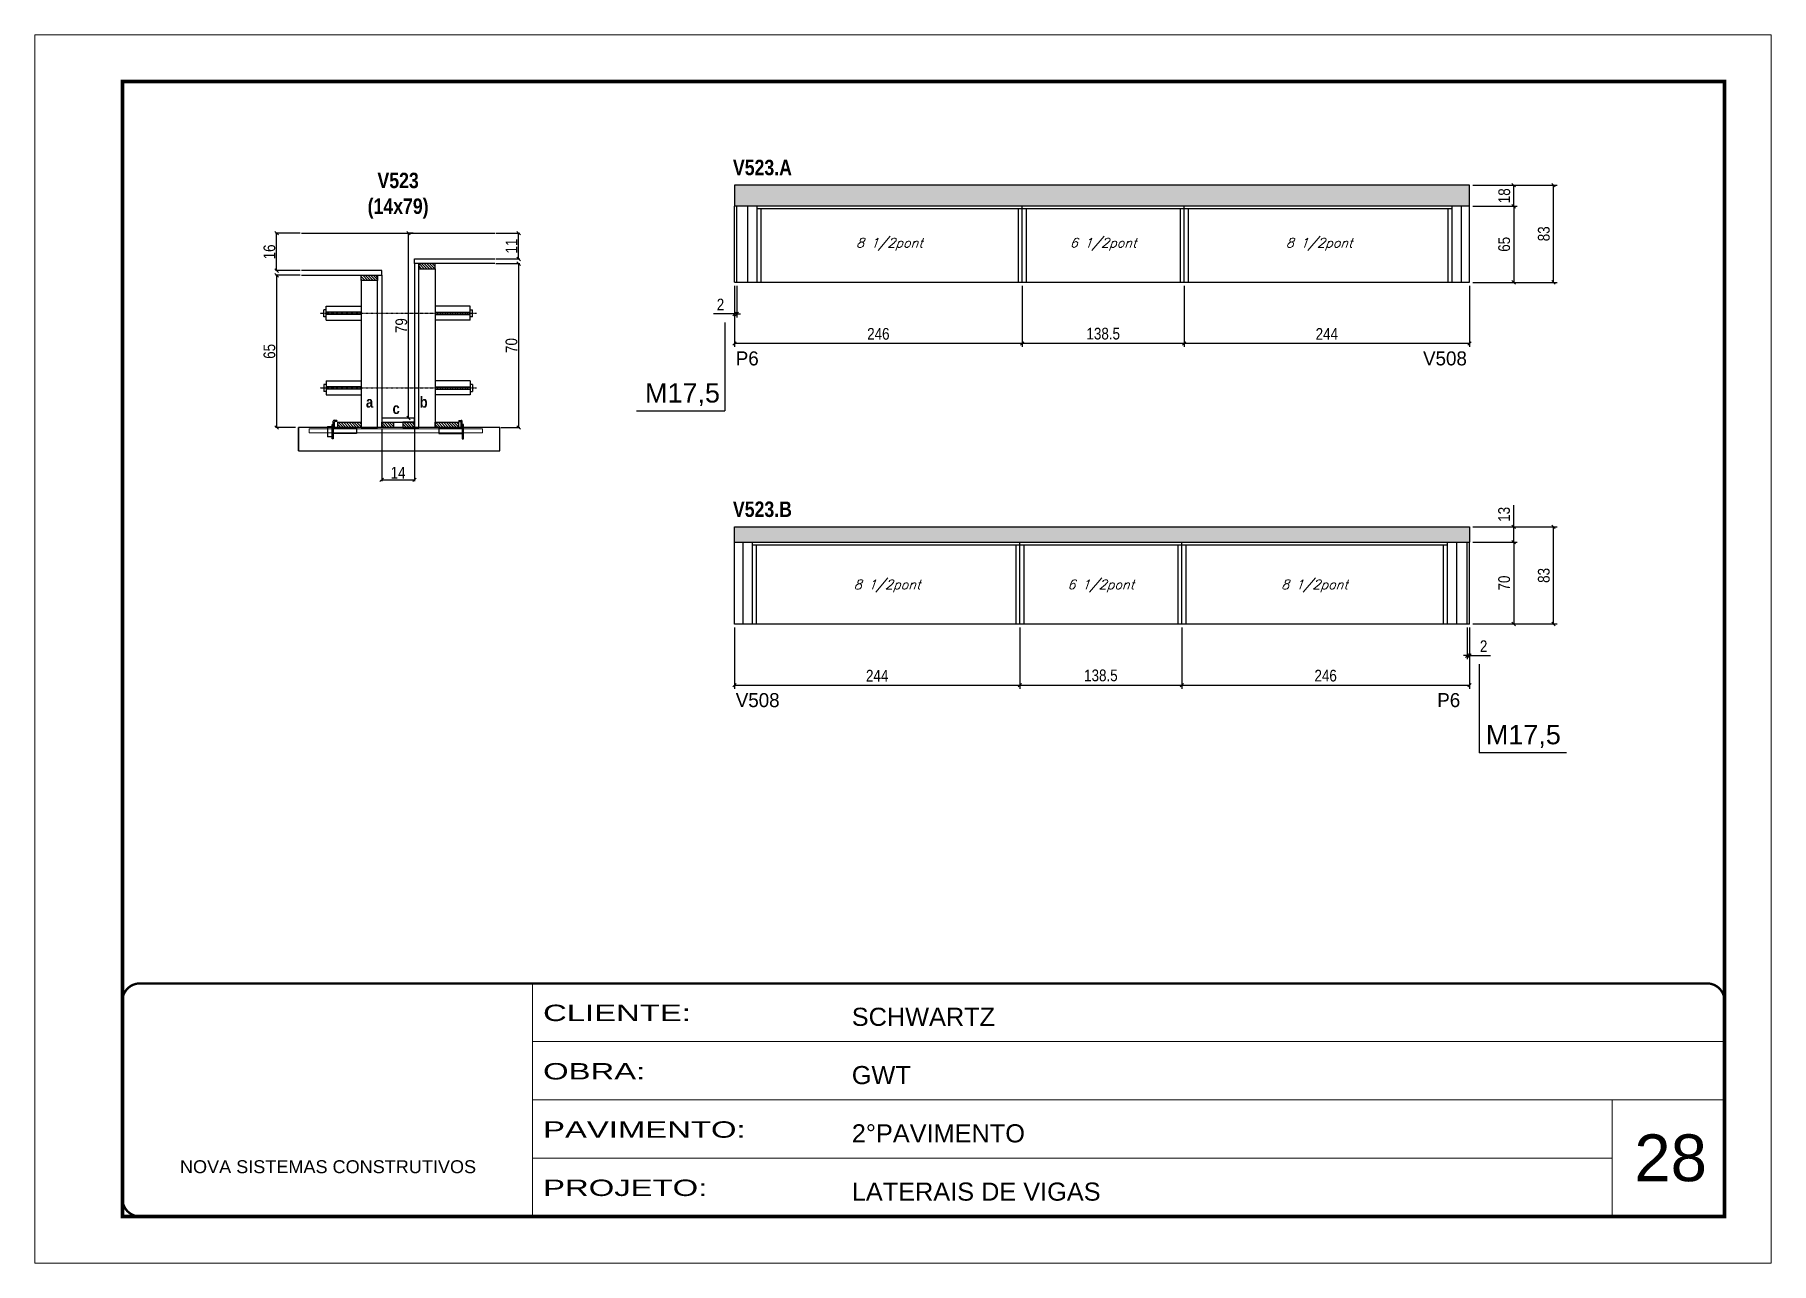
# Model space of a CAD drawing. Extents: x 13154 to 22413, y 1253 to 30260.
# Drawn here: x 17923 to 19408, y 21928 to 22978 of the extents above; entities that cross this region are included whole.
import ezdxf

# ---------------------------------------------------------------- set-up
doc = ezdxf.new("R2010")
doc.units = 0
for name, pattern in [('CONTINUO', [0]), ('DASHED', [0.75, 0.5, -0.25]), ('HIDDEN', [0.375, 0.25, -0.125])]:
    doc.linetypes.add(name, pattern=pattern)
for name, color, linetype in [('5', 5, 'Continuous'), ('barrote', 251, 'Continuous'), ('COTA', 241, 'Continuous'), ('detalhes', 4, 'Continuous'), ('NOMENCLATURA', 7, 'Continuous'), ('Painéis', 200, 'Continuous'), ('presilha', 1, 'Continuous'), ('SARR_2.2x10', 60, 'Continuous'), ('SARR_2.2x7', 40, 'Continuous'), ('SARR_3.5x7', 81, 'Continuous'), ('TENSOR', 3, 'Continuous'), ('texto', 7, 'Continuous')]:
    doc.layers.add(name, color=color, linetype=linetype)
for name, color, linetype, lineweight in [('CARIMBO', 255, 'Continuous', 9), ('CONCRETO', 251, 'Continuous', 25), ('Folhas', 255, 'Continuous', 9), ('SARRAFO DE PRESSAO', 251, 'DASHED', 9), ('SCO-___-LAJ', 2, 'Continuous', 0)]:
    doc.layers.add(name, color=color, linetype=linetype, lineweight=lineweight)
doc.styles.add('ARIAL', font='arial.ttf')
doc.styles.add('COTA TECNICA', font='techl___.ttf', dxfattribs={"height": 10})
doc.styles.add('COTA TECNICA 2X', font='techl___.ttf', dxfattribs={"height": 10})
doc.styles.add('Romans', font='romans.shx')
doc.styles.add('ROMAS860', font='ROMAS860.SHX')
doc.styles.get("Standard").update_dxf_attribs({"font": 'arial.ttf'})
doc.styles.add('TECNICA', font='techb___.ttf', dxfattribs={"height": 10})
doc.styles.add('Tecnologia', font='')
doc.styles.get('Tecnologia').set_extended_font_data('Forgotten Futurist')
doc.dimstyles.new('PAINEL', dxfattribs={"dimtxt": 10, "dimasz": 3, "dimexe": 3, "dimexo": 3, "dimgap": 3, "dimtad": 1, "dimdec": 1, "dimzin": 12, "dimdsep": 46, "dimtxsty": 'COTA TECNICA', "dimblk1": 'OBLIQUE', "dimblk2": 'OBLIQUE', "dimsah": 1, "dimcen": 0.9, "dimclrd": 4, "dimclre": 4, "dimclrt": 240, "dimadec": 1, "dimazin": 3, "dimtfac": 1, "dimtdec": 1, "dimtmove": 0, "dimatfit": 3, "dimfxl": 1, "dimtolj": 1, "dimtzin": 12, "dimarcsym": 0})
doc.dimstyles.new('SECAO', dxfattribs={"dimscale": 0.333333, "dimtxt": 5, "dimasz": 9, "dimexe": 3, "dimexo": 3, "dimgap": 3, "dimtad": 1, "dimdec": 1, "dimlfac": 0.5, "dimzin": 12, "dimdsep": 46, "dimtxsty": 'COTA TECNICA 2X', "dimblk1": 'OBLIQUE', "dimblk2": 'OBLIQUE', "dimsah": 1, "dimcen": 0.9, "dimclrd": 4, "dimclre": 4, "dimclrt": 240, "dimadec": 1, "dimazin": 3, "dimtfac": 1, "dimtdec": 1, "dimtmove": 0, "dimatfit": 3, "dimfxl": 1, "dimtolj": 1, "dimtzin": 12, "dimarcsym": 0})

msp = doc.modelspace()

# ---------------------------------------------------------------- texts
at = {"layer": '5', "linetype": 'Continuous', "style": 'ROMAS860'}
for s, p in [('P6', (18522.37, 22695.11)), ('V508', (19110.1, 22695.11)), ('V508', (18522.37, 22403.03)), ('P6', (19122.26, 22403.03))]:
    msp.add_text(s, height=12, rotation=359.99996, dxfattribs=at).set_placement(p)
at = {"layer": 'CARIMBO', "style": 'ARIAL'}
msp.add_text('28', height=40, dxfattribs=at).set_placement((19290.74, 21997.87))
at = {"layer": 'detalhes', "style": 'TECNICA'}
for s, p in [('a', (18206.14, 22659)), ('b', (18252.12, 22658.99)), ('c', (18228.88, 22653.57))]:
    msp.add_text(s, height=9.6, dxfattribs=at).set_placement(p)
at = {"layer": 'NOMENCLATURA', "style": 'TECNICA'}
for s, p in [('V523.A', (18519.95, 22857.67)), ('V523.B', (18519.95, 22565.59))]:
    msp.add_text(s, height=13.2, dxfattribs=at).set_placement(p)
at = {"layer": 'NOMENCLATURA', "linetype": 'Continuous'}
for p in [(18444.79, 22663.36), (19163.85, 22371.29)]:
    msp.add_text('M17,5', height=16.5, dxfattribs=at).set_placement(p)
at = {"layer": 'NOMENCLATURA', "insert": (18233.62, 22859.8), "char_height": 13.2, "attachment_point": 2, "style": 'TECNICA'}
msp.add_mtext_dynamic_manual_height_columns('V523\\P(14x79)', width=300.2766, gutter_width=1, heights=[0], dxfattribs=at)
at = {"layer": 'texto', "color": 2, "char_height": 8, "attachment_point": 5, "style": 'Romans'}
for s, insert in [('{\\Q19;\\C256;8 1/2pont}', (18653.83, 22798.65)), ('{\\Q19;\\C256;6 1/2pont}', (18836.58, 22798.65)), ('{\\Q19;\\C256;8 1/2pont}', (19021.33, 22798.65)), ('{\\Q19;\\C256;8 1/2pont}', (18651.83, 22506.57)), ('{\\Q19;\\C256;6 1/2pont}', (18834.58, 22506.57)), ('{\\Q19;\\C256;8 1/2pont}', (19017.33, 22506.57))]:
    msp.add_mtext(s, dxfattribs=dict(at, insert=insert))

# ---------------------------------------------------------------- blocks, each defined once
blk = doc.blocks.new('9999999999')
at = {"color": 30, "linetype": 'CONTINUO'}
for p, q in [((98564.6, 34230.2), (98564.6, 34429.4)), ((98564.6, 34379.6), (99584, 34379.6)), ((98564.6, 34329.8), (99488, 34329.8)), ((99584, 34329.8), (99488, 34329.8)), ((99488, 34329.8), (99488, 34230.2)), ((98564.6, 34280), (99488, 34280))]:
    blk.add_line(p, q, dxfattribs=at)
at = {"color": 30, "linetype": 'CONTINUO', "const_width": 2}
blk.add_lwpolyline([(99584, 34230.2), (99584, 34414.4, 0.414214), (99569, 34429.4), (98229, 34429.4, 0.414214), (98214, 34414.4), (98214, 34245.2, 0.414214), (98229, 34230.2), (99584, 34230.2)], format="xyb", dxfattribs=at)
at = {"layer": 'Folhas'}
blk.add_lwpolyline([(98139, 34190.2), (99624, 34190.2), (99624, 35240.2), (98139, 35240.2)], close=True, dxfattribs=at)
at = {"layer": 'Folhas', "color": 30, "const_width": 3}
blk.add_lwpolyline([(98214, 34230.2), (99584, 34230.2), (99584, 35200.2), (98214, 35200.2)], close=True, dxfattribs=at)
at = {"color": 7, "linetype": 'Continuous', "ltscale": 5, "style": 'ARIAL'}
for s, height, p in [('SCHWARTZ', 15.48, (98837.7, 34393.1)), ('GWT', 15.48, (98837.7, 34343.3)), ('2°PAVIMENTO', 15.483, (98837.7, 34293.5)), ('NOVA SISTEMAS CONSTRUTIVOS', 11.059, (98263.2, 34267.2)), ('LATERAIS DE VIGAS', 15.483, (98837.7, 34243.7))]:
    blk.add_text(s, height=height, dxfattribs=at).set_placement(p)
at = {"layer": 'Folhas', "color": 7, "style": 'Tecnologia', "width": 1.5}
for s, p in [('CLIENTE:', (98573.7, 34397.2)), ('OBRA:', (98573.7, 34347.3)), ('PAVIMENTO:', (98573.7, 34297.5)), ('PROJETO:', (98573.7, 34247.7))]:
    blk.add_text(s, height=14, dxfattribs=at).set_placement(p)
blk = doc.blocks.new('PRESILHA METÁLICA 1')
at = {"layer": 'presilha'}
for p, q in [((0, 13), (6, 13)), ((0, 13), (0, 0)), ((6, 0), (0, 0)), ((6, 15.5), (7.5, 15.5)), ((6, -2.5), (6, 15.5)), ((6, 13), (6, 0)), ((7.5, 10.6), (7.5, 19.9)), ((7.5, 15.5), (7.5, -2.5)), ((37.5, 4.1), (7.5, 4.1)), ((12, 21), (8.6, 21)), ((9, 11.6), (9, 18.9)), ((12, 19.5), (9.6, 19.5)), ((37.5, 11), (9.6, 11)), ((12, 21), (12, 19.5)), ((37.5, 11), (37.5, 4.1)), ((7.5, -2.5), (6, -2.5))]:
    blk.add_line(p, q, dxfattribs=at)
for centre, radius, start, end in [((8.6, 19.9), 1.14, 90, 180), ((9.6, 18.9), 0.57, 90, 180), ((9.6, 11.6), 0.57, 180, 270)]:
    blk.add_arc(centre, radius, start, end, dxfattribs=at)
blk = doc.blocks.new('PRESILHA METÁLICA 2')
at = {"layer": 'presilha'}
for p, q in [((-5.2, 23.5), (-5.2, 22)), ((-5.2, 23.5), (-1.9, 23.5)), ((-0.8, 14.6), (-0.8, 22.4)), ((-30.8, 13.5), (-30.8, 6.6)), ((-30.8, 13.5), (-2.8, 13.5)), ((-30.8, 6.6), (-0.8, 6.6)), ((-5.2, 22), (-2.8, 22)), ((-2.2, 14.1), (-2.2, 21.4)), ((0.8, 18), (-0.8, 18)), ((-0.8, 18), (-0.8, 0)), ((-0.8, 0), (0.8, 0)), ((0.8, 0), (0.8, 18))]:
    blk.add_line(p, q, dxfattribs=at)
for centre, radius, start, end in [((-1.9, 22.4), 1.14, 0, 90), ((-2.8, 21.4), 0.57, 0, 90), ((-2.8, 14.1), 0.57, 270, 0)]:
    blk.add_arc(centre, radius, start, end, dxfattribs=at)
blk = doc.blocks.new('_Oblique')
at = {"color": 0, "linetype": 'ByBlock', "lineweight": -2}
blk.add_line((-0.5, -0.5), (0.5, 0.5), dxfattribs=at)
blk = doc.blocks.new('*D662')
at = {"layer": 'COTA', "color": 4, "lineweight": -2, "transparency": 16777216}
for p, q in [((18317.3, 22782.1), (18337.7, 22782.1)), ((18336.7, 22782.1), (18336.7, 22642.1)), ((18321.4, 22642.1), (18337.7, 22642.1))]:
    blk.add_line(p, q, dxfattribs=at)
at = {"layer": 'Defpoints', "color": 0, "transparency": 16777216}
for p in [(18316.3, 22782.1), (18320.4, 22642.1), (18336.7, 22642.1)]:
    blk.add_point(p, dxfattribs=at)
at = {"layer": 'COTA', "color": 4, "lineweight": -2, "transparency": 16777216, "xscale": 3, "yscale": 3, "zscale": 3}
for p, rotation in [((18336.7, 22782.1), 90), ((18336.7, 22642.1), 270)]:
    blk.add_blockref('_Oblique', p, dxfattribs=dict(at, rotation=rotation))
at = {"layer": 'COTA', "color": 240, "transparency": 16777216, "insert": (18330.6, 22712.1), "char_height": 10, "attachment_point": 5, "rotation": 90, "style": 'COTA TECNICA 2X'}
blk.add_mtext('\\A1;70', dxfattribs=at)
blk = doc.blocks.new('*D663')
at = {"layer": 'COTA', "color": 4, "lineweight": -2, "transparency": 16777216}
for p, q in [((18317.3, 22808.1), (18337.7, 22808.1)), ((18336.7, 22786.1), (18336.7, 22808.1)), ((18317.3, 22786.1), (18337.7, 22786.1))]:
    blk.add_line(p, q, dxfattribs=at)
at = {"layer": 'Defpoints', "color": 0, "transparency": 16777216}
for p in [(18316.3, 22808.1), (18336.7, 22808.1), (18316.3, 22786.1)]:
    blk.add_point(p, dxfattribs=at)
at = {"layer": 'COTA', "color": 4, "lineweight": -2, "transparency": 16777216, "xscale": 3, "yscale": 3, "zscale": 3}
for p, rotation in [((18336.7, 22808.1), 90), ((18336.7, 22786.1), 270)]:
    blk.add_blockref('_Oblique', p, dxfattribs=dict(at, rotation=rotation))
at = {"layer": 'COTA', "color": 240, "transparency": 16777216, "insert": (18330.6, 22797.1), "char_height": 10, "attachment_point": 5, "rotation": 90, "style": 'COTA TECNICA 2X'}
blk.add_mtext('\\A1;11', dxfattribs=at)
blk = doc.blocks.new('*D664')
at = {"layer": 'COTA', "color": 4, "lineweight": -2, "transparency": 16777216}
for p, q in [((18149.9, 22772.1), (18128.7, 22772.1)), ((18129.7, 22772.1), (18129.7, 22642.1)), ((18145.8, 22642.1), (18128.7, 22642.1))]:
    blk.add_line(p, q, dxfattribs=at)
at = {"layer": 'Defpoints', "color": 0, "transparency": 16777216}
for p in [(18150.9, 22772.1), (18129.7, 22642.1), (18146.8, 22642.1)]:
    blk.add_point(p, dxfattribs=at)
at = {"layer": 'COTA', "color": 4, "lineweight": -2, "transparency": 16777216, "xscale": 3, "yscale": 3, "zscale": 3}
for p, rotation in [((18129.7, 22772.1), 90), ((18129.7, 22642.1), 270)]:
    blk.add_blockref('_Oblique', p, dxfattribs=dict(at, rotation=rotation))
at = {"layer": 'COTA', "color": 240, "transparency": 16777216, "insert": (18123.6, 22707.1), "char_height": 10, "attachment_point": 5, "rotation": 90, "style": 'COTA TECNICA 2X'}
blk.add_mtext('\\A1;65', dxfattribs=at)
blk = doc.blocks.new('*D665')
at = {"layer": 'COTA', "color": 4, "lineweight": -2, "transparency": 16777216}
for p, q in [((18246.6, 22808.1), (18241.5, 22808.1)), ((18242.5, 22650.1), (18242.5, 22808.1)), ((18246.6, 22650.1), (18241.5, 22650.1))]:
    blk.add_line(p, q, dxfattribs=at)
at = {"layer": 'Defpoints', "color": 0, "transparency": 16777216}
for p in [(18242.5, 22808.1), (18247.6, 22808.1), (18247.6, 22650.1)]:
    blk.add_point(p, dxfattribs=at)
at = {"layer": 'COTA', "color": 4, "lineweight": -2, "transparency": 16777216, "xscale": 3, "yscale": 3, "zscale": 3}
for p, rotation in [((18242.5, 22808.1), 90), ((18242.5, 22650.1), 270)]:
    blk.add_blockref('_Oblique', p, dxfattribs=dict(at, rotation=rotation))
at = {"layer": 'COTA', "color": 240, "transparency": 16777216, "insert": (18236.4, 22729.1), "char_height": 10, "attachment_point": 5, "rotation": 90, "style": 'COTA TECNICA 2X'}
blk.add_mtext('\\A1;79', dxfattribs=at)
blk = doc.blocks.new('*D666')
at = {"layer": 'COTA', "color": 4, "lineweight": -2, "transparency": 16777216}
for p, q in [((18149.9, 22808.1), (18128.7, 22808.1)), ((18129.7, 22776.1), (18129.7, 22808.1)), ((18149.9, 22776.1), (18128.7, 22776.1))]:
    blk.add_line(p, q, dxfattribs=at)
at = {"layer": 'Defpoints', "color": 0, "transparency": 16777216}
for p in [(18129.7, 22808.1), (18150.9, 22808.1), (18150.9, 22776.1)]:
    blk.add_point(p, dxfattribs=at)
at = {"layer": 'COTA', "color": 4, "lineweight": -2, "transparency": 16777216, "xscale": 3, "yscale": 3, "zscale": 3}
for p, rotation in [((18129.7, 22808.1), 90), ((18129.7, 22776.1), 270)]:
    blk.add_blockref('_Oblique', p, dxfattribs=dict(at, rotation=rotation))
at = {"layer": 'COTA', "color": 240, "transparency": 16777216, "insert": (18123.6, 22792.1), "char_height": 10, "attachment_point": 5, "rotation": 90, "style": 'COTA TECNICA 2X'}
blk.add_mtext('\\A1;16', dxfattribs=at)
blk = doc.blocks.new('*D667')
at = {"layer": 'COTA', "color": 4, "lineweight": -2, "transparency": 16777216}
for p, q in [((18219.6, 22641.1), (18219.6, 22596.3)), ((18247.6, 22641.1), (18247.6, 22596.3)), ((18219.6, 22597.3), (18247.6, 22597.3))]:
    blk.add_line(p, q, dxfattribs=at)
at = {"layer": 'Defpoints', "color": 0, "transparency": 16777216}
for p in [(18219.6, 22642.1), (18247.6, 22642.1), (18247.6, 22597.3)]:
    blk.add_point(p, dxfattribs=at)
at = {"layer": 'COTA', "color": 4, "lineweight": -2, "transparency": 16777216, "xscale": 3, "yscale": 3, "zscale": 3, "rotation": 180}
blk.add_blockref('_Oblique', (18219.6, 22597.3), dxfattribs=at)
at = {"layer": 'COTA', "color": 4, "lineweight": -2, "transparency": 16777216, "xscale": 3, "yscale": 3, "zscale": 3}
blk.add_blockref('_Oblique', (18247.6, 22597.3), dxfattribs=at)
at = {"layer": 'COTA', "color": 240, "transparency": 16777216, "insert": (18233.6, 22603.4), "char_height": 10, "attachment_point": 5, "style": 'COTA TECNICA 2X'}
blk.add_mtext('\\A1;14', dxfattribs=at)
blk = doc.blocks.new('*D669')
at = {"layer": 'COTA', "color": 4, "linetype": 'ByBlock', "lineweight": -2, "transparency": 16777216}
for p, q in [((18903.8, 22471.1), (18903.8, 22418.8)), ((19149.8, 22471.1), (19149.8, 22418.8)), ((18903.8, 22421.8), (19149.8, 22421.8))]:
    blk.add_line(p, q, dxfattribs=at)
at = {"layer": 'Defpoints', "color": 0, "linetype": 'ByBlock', "transparency": 16777216}
for p in [(18903.8, 22474.1), (19149.8, 22474.1), (19149.8, 22421.8)]:
    blk.add_point(p, dxfattribs=at)
at = {"layer": 'COTA', "color": 4, "linetype": 'ByBlock', "lineweight": -2, "transparency": 16777216, "xscale": 3, "yscale": 3, "zscale": 3, "rotation": 180}
blk.add_blockref('_Oblique', (18903.8, 22421.8), dxfattribs=at)
at = {"layer": 'COTA', "color": 4, "linetype": 'ByBlock', "lineweight": -2, "transparency": 16777216, "xscale": 3, "yscale": 3, "zscale": 3}
blk.add_blockref('_Oblique', (19149.8, 22421.8), dxfattribs=at)
at = {"layer": 'COTA', "color": 240, "linetype": 'ByBlock', "transparency": 16777216, "insert": (19026.8, 22429.9), "char_height": 10, "attachment_point": 5, "style": 'COTA TECNICA'}
blk.add_mtext('\\A1;246', dxfattribs=at)
blk = doc.blocks.new('*D668')
at = {"layer": 'COTA', "color": 4, "linetype": 'ByBlock', "lineweight": -2, "transparency": 16777216}
for p, q in [((19152.8, 22544.1), (19190.6, 22544.1)), ((19187.6, 22544.1), (19187.6, 22474.1)), ((19152.8, 22474.1), (19190.6, 22474.1))]:
    blk.add_line(p, q, dxfattribs=at)
at = {"layer": 'Defpoints', "color": 0, "linetype": 'ByBlock', "transparency": 16777216}
for p in [(19149.8, 22544.1), (19149.8, 22474.1), (19187.6, 22474.1)]:
    blk.add_point(p, dxfattribs=at)
at = {"layer": 'COTA', "color": 4, "linetype": 'ByBlock', "lineweight": -2, "transparency": 16777216, "xscale": 3, "yscale": 3, "zscale": 3}
for p, rotation in [((19187.6, 22544.1), 90), ((19187.6, 22474.1), 270)]:
    blk.add_blockref('_Oblique', p, dxfattribs=dict(at, rotation=rotation))
at = {"layer": 'COTA', "color": 240, "linetype": 'ByBlock', "transparency": 16777216, "insert": (19179.5, 22509.1), "char_height": 10, "attachment_point": 5, "rotation": 90, "style": 'COTA TECNICA'}
blk.add_mtext('\\A1;70', dxfattribs=at)
blk = doc.blocks.new('*D670')
at = {"layer": 'COTA', "color": 4, "linetype": 'ByBlock', "lineweight": -2, "transparency": 16777216}
for p, q in [((19152.8, 22557.1), (19224.7, 22557.1)), ((19221.7, 22474.1), (19221.7, 22557.1)), ((19152.8, 22474.1), (19224.7, 22474.1))]:
    blk.add_line(p, q, dxfattribs=at)
at = {"layer": 'Defpoints', "color": 0, "linetype": 'ByBlock', "transparency": 16777216}
for p in [(19149.8, 22557.1), (19221.7, 22557.1), (19149.8, 22474.1)]:
    blk.add_point(p, dxfattribs=at)
at = {"layer": 'COTA', "color": 4, "linetype": 'ByBlock', "lineweight": -2, "transparency": 16777216, "xscale": 3, "yscale": 3, "zscale": 3}
for p, rotation in [((19221.7, 22557.1), 90), ((19221.7, 22474.1), 270)]:
    blk.add_blockref('_Oblique', p, dxfattribs=dict(at, rotation=rotation))
at = {"layer": 'COTA', "color": 240, "linetype": 'ByBlock', "transparency": 16777216, "insert": (19213.4, 22515.6), "char_height": 10, "attachment_point": 5, "rotation": 90, "style": 'COTA TECNICA'}
blk.add_mtext('\\A1;83', dxfattribs=at)
blk = doc.blocks.new('*D671')
at = {"layer": 'COTA', "color": 4, "lineweight": -2, "transparency": 16777216}
for p, q in [((19147.8, 22471.1), (19147.8, 22444.1)), ((19149.8, 22471.1), (19149.8, 22444.1)), ((19147.8, 22447.1), (19144.8, 22447.1)), ((19147.8, 22447.1), (19149.8, 22447.1)), ((19149.8, 22447.1), (19167.9, 22447.1))]:
    blk.add_line(p, q, dxfattribs=at)
at = {"layer": 'Defpoints', "color": 0, "transparency": 16777216}
for p in [(19147.8, 22474.1), (19149.8, 22474.1), (19149.8, 22447.1)]:
    blk.add_point(p, dxfattribs=at)
at = {"layer": 'COTA', "color": 4, "lineweight": -2, "transparency": 16777216, "xscale": 3, "yscale": 3, "zscale": 3}
blk.add_blockref('_Oblique', (19147.8, 22447.1), dxfattribs=at)
at = {"layer": 'COTA', "color": 4, "lineweight": -2, "transparency": 16777216, "xscale": 3, "yscale": 3, "zscale": 3, "rotation": 180}
blk.add_blockref('_Oblique', (19149.8, 22447.1), dxfattribs=at)
at = {"layer": 'COTA', "color": 240, "transparency": 16777216, "insert": (19161.9, 22455.1), "char_height": 10, "attachment_point": 5, "style": 'COTA TECNICA'}
blk.add_mtext('\\A1;2', dxfattribs=at)
blk = doc.blocks.new('*D672')
at = {"layer": 'COTA', "color": 4, "lineweight": -2, "transparency": 16777216}
for p, q in [((18521.3, 22471.1), (18521.3, 22418.8)), ((18765.3, 22471.1), (18765.3, 22418.8)), ((18521.3, 22421.8), (18765.3, 22421.8))]:
    blk.add_line(p, q, dxfattribs=at)
at = {"layer": 'Defpoints', "color": 0, "transparency": 16777216}
for p in [(18521.3, 22474.1), (18765.3, 22474.1), (18765.3, 22421.8)]:
    blk.add_point(p, dxfattribs=at)
at = {"layer": 'COTA', "color": 4, "lineweight": -2, "transparency": 16777216, "xscale": 3, "yscale": 3, "zscale": 3, "rotation": 180}
blk.add_blockref('_Oblique', (18521.3, 22421.8), dxfattribs=at)
at = {"layer": 'COTA', "color": 4, "lineweight": -2, "transparency": 16777216, "xscale": 3, "yscale": 3, "zscale": 3}
blk.add_blockref('_Oblique', (18765.3, 22421.8), dxfattribs=at)
at = {"layer": 'COTA', "color": 240, "transparency": 16777216, "insert": (18643.3, 22429.9), "char_height": 10, "attachment_point": 5, "style": 'COTA TECNICA'}
blk.add_mtext('\\A1;244', dxfattribs=at)
blk = doc.blocks.new('*D673')
at = {"layer": 'COTA', "color": 4, "lineweight": -2, "transparency": 16777216}
for p, q in [((19187.6, 22557.1), (19187.6, 22575.6)), ((19152.8, 22557.1), (19190.6, 22557.1)), ((19152.8, 22544.1), (19190.6, 22544.1)), ((19187.6, 22544.1), (19187.6, 22557.1))]:
    blk.add_line(p, q, dxfattribs=at)
at = {"layer": 'Defpoints', "color": 0, "transparency": 16777216}
for p in [(19149.8, 22557.1), (19149.8, 22544.1), (19187.6, 22557.1)]:
    blk.add_point(p, dxfattribs=at)
at = {"layer": 'COTA', "color": 4, "lineweight": -2, "transparency": 16777216, "xscale": 3, "yscale": 3, "zscale": 3}
for p, rotation in [((19187.6, 22557.1), 90), ((19187.6, 22544.1), 270)]:
    blk.add_blockref('_Oblique', p, dxfattribs=dict(at, rotation=rotation))
at = {"layer": 'COTA', "color": 240, "transparency": 16777216, "insert": (19179.4, 22567.8), "char_height": 10, "attachment_point": 5, "rotation": 90, "style": 'COTA TECNICA'}
blk.add_mtext('\\A1;13', dxfattribs=at)
blk = doc.blocks.new('*D674')
at = {"layer": 'COTA', "color": 4, "lineweight": -2, "transparency": 16777216}
for p, q in [((18765.3, 22471.1), (18765.3, 22418.8)), ((18903.8, 22471.1), (18903.8, 22418.8)), ((18765.3, 22421.8), (18903.8, 22421.8))]:
    blk.add_line(p, q, dxfattribs=at)
at = {"layer": 'Defpoints', "color": 0, "transparency": 16777216}
for p in [(18765.3, 22474.1), (18903.8, 22474.1), (18903.8, 22421.8)]:
    blk.add_point(p, dxfattribs=at)
at = {"layer": 'COTA', "color": 4, "lineweight": -2, "transparency": 16777216, "xscale": 3, "yscale": 3, "zscale": 3, "rotation": 180}
blk.add_blockref('_Oblique', (18765.3, 22421.8), dxfattribs=at)
at = {"layer": 'COTA', "color": 4, "lineweight": -2, "transparency": 16777216, "xscale": 3, "yscale": 3, "zscale": 3}
blk.add_blockref('_Oblique', (18903.8, 22421.8), dxfattribs=at)
at = {"layer": 'COTA', "color": 240, "transparency": 16777216, "insert": (18834.6, 22430.1), "char_height": 10, "attachment_point": 5, "style": 'COTA TECNICA'}
blk.add_mtext('\\A1;138.5', dxfattribs=at)
blk = doc.blocks.new('*D678')
at = {"layer": 'COTA', "color": 4, "linetype": 'ByBlock', "lineweight": -2, "transparency": 16777216}
for p, q in [((18521.3, 22763.1), (18521.3, 22710.9)), ((18767.3, 22763.1), (18767.3, 22710.9)), ((18767.3, 22713.9), (18521.3, 22713.9))]:
    blk.add_line(p, q, dxfattribs=at)
at = {"layer": 'Defpoints', "color": 0, "linetype": 'ByBlock', "transparency": 16777216}
for p in [(18521.3, 22766.1), (18767.3, 22766.1), (18521.3, 22713.9)]:
    blk.add_point(p, dxfattribs=at)
at = {"layer": 'COTA', "color": 4, "linetype": 'ByBlock', "lineweight": -2, "transparency": 16777216, "xscale": 3, "yscale": 3, "zscale": 3, "rotation": 180}
blk.add_blockref('_Oblique', (18521.3, 22713.9), dxfattribs=at)
at = {"layer": 'COTA', "color": 4, "linetype": 'ByBlock', "lineweight": -2, "transparency": 16777216, "xscale": 3, "yscale": 3, "zscale": 3}
blk.add_blockref('_Oblique', (18767.3, 22713.9), dxfattribs=at)
at = {"layer": 'COTA', "color": 240, "linetype": 'ByBlock', "transparency": 16777216, "insert": (18644.3, 22722), "char_height": 10, "attachment_point": 5, "style": 'COTA TECNICA'}
blk.add_mtext('\\A1;246', dxfattribs=at)
blk = doc.blocks.new('*D679')
at = {"layer": 'COTA', "color": 4, "lineweight": -2, "transparency": 16777216}
for p, q in [((18521.3, 22763.1), (18521.3, 22736.1)), ((18523.3, 22763.1), (18523.3, 22736.1)), ((18521.3, 22739.1), (18503.2, 22739.1)), ((18523.3, 22739.1), (18521.3, 22739.1)), ((18523.3, 22739.1), (18526.3, 22739.1))]:
    blk.add_line(p, q, dxfattribs=at)
at = {"layer": 'Defpoints', "color": 0, "transparency": 16777216}
for p in [(18521.3, 22766.1), (18523.3, 22766.1), (18521.3, 22739.1)]:
    blk.add_point(p, dxfattribs=at)
at = {"layer": 'COTA', "color": 4, "lineweight": -2, "transparency": 16777216, "xscale": 3, "yscale": 3, "zscale": 3}
blk.add_blockref('_Oblique', (18521.3, 22739.1), dxfattribs=at)
at = {"layer": 'COTA', "color": 4, "lineweight": -2, "transparency": 16777216, "xscale": 3, "yscale": 3, "zscale": 3, "rotation": 180}
blk.add_blockref('_Oblique', (18523.3, 22739.1), dxfattribs=at)
at = {"layer": 'COTA', "color": 240, "transparency": 16777216, "insert": (18509.3, 22747.1), "char_height": 10, "attachment_point": 5, "style": 'COTA TECNICA'}
blk.add_mtext('\\A1;2', dxfattribs=at)
blk = doc.blocks.new('*D680')
at = {"layer": 'COTA', "color": 4, "lineweight": -2, "transparency": 16777216}
for p, q in [((18905.8, 22763.1), (18905.8, 22710.9)), ((19149.8, 22763.1), (19149.8, 22710.9)), ((19149.8, 22713.9), (18905.8, 22713.9))]:
    blk.add_line(p, q, dxfattribs=at)
at = {"layer": 'Defpoints', "color": 0, "transparency": 16777216}
for p in [(18905.8, 22766.1), (19149.8, 22766.1), (18905.8, 22713.9)]:
    blk.add_point(p, dxfattribs=at)
at = {"layer": 'COTA', "color": 4, "lineweight": -2, "transparency": 16777216, "xscale": 3, "yscale": 3, "zscale": 3, "rotation": 180}
blk.add_blockref('_Oblique', (18905.8, 22713.9), dxfattribs=at)
at = {"layer": 'COTA', "color": 4, "lineweight": -2, "transparency": 16777216, "xscale": 3, "yscale": 3, "zscale": 3}
blk.add_blockref('_Oblique', (19149.8, 22713.9), dxfattribs=at)
at = {"layer": 'COTA', "color": 240, "transparency": 16777216, "insert": (19027.8, 22722), "char_height": 10, "attachment_point": 5, "style": 'COTA TECNICA'}
blk.add_mtext('\\A1;244', dxfattribs=at)
blk = doc.blocks.new('*D681')
at = {"layer": 'COTA', "color": 4, "lineweight": -2, "transparency": 16777216}
for p, q in [((18767.3, 22763.1), (18767.3, 22710.9)), ((18905.8, 22763.1), (18905.8, 22710.9)), ((18905.8, 22713.9), (18767.3, 22713.9))]:
    blk.add_line(p, q, dxfattribs=at)
at = {"layer": 'Defpoints', "color": 0, "transparency": 16777216}
for p in [(18767.3, 22766.1), (18905.8, 22766.1), (18767.3, 22713.9)]:
    blk.add_point(p, dxfattribs=at)
at = {"layer": 'COTA', "color": 4, "lineweight": -2, "transparency": 16777216, "xscale": 3, "yscale": 3, "zscale": 3, "rotation": 180}
blk.add_blockref('_Oblique', (18767.3, 22713.9), dxfattribs=at)
at = {"layer": 'COTA', "color": 4, "lineweight": -2, "transparency": 16777216, "xscale": 3, "yscale": 3, "zscale": 3}
blk.add_blockref('_Oblique', (18905.8, 22713.9), dxfattribs=at)
at = {"layer": 'COTA', "color": 240, "transparency": 16777216, "insert": (18836.6, 22722.2), "char_height": 10, "attachment_point": 5, "style": 'COTA TECNICA'}
blk.add_mtext('\\A1;138.5', dxfattribs=at)
blk = doc.blocks.new('*D675')
at = {"layer": 'COTA', "color": 4, "linetype": 'ByBlock', "lineweight": -2, "transparency": 16777216}
for p, q in [((19152.8, 22831.1), (19190.6, 22831.1)), ((19187.6, 22831.1), (19187.6, 22766.1)), ((19152.8, 22766.1), (19190.6, 22766.1))]:
    blk.add_line(p, q, dxfattribs=at)
at = {"layer": 'Defpoints', "color": 0, "linetype": 'ByBlock', "transparency": 16777216}
for p in [(19149.8, 22831.1), (19149.8, 22766.1), (19187.6, 22766.1)]:
    blk.add_point(p, dxfattribs=at)
at = {"layer": 'COTA', "color": 4, "linetype": 'ByBlock', "lineweight": -2, "transparency": 16777216, "xscale": 3, "yscale": 3, "zscale": 3}
for p, rotation in [((19187.6, 22831.1), 90), ((19187.6, 22766.1), 270)]:
    blk.add_blockref('_Oblique', p, dxfattribs=dict(at, rotation=rotation))
at = {"layer": 'COTA', "color": 240, "linetype": 'ByBlock', "transparency": 16777216, "insert": (19179.5, 22798.6), "char_height": 10, "attachment_point": 5, "rotation": 90, "style": 'COTA TECNICA'}
blk.add_mtext('\\A1;65', dxfattribs=at)
blk = doc.blocks.new('*D676')
at = {"layer": 'COTA', "color": 4, "linetype": 'ByBlock', "lineweight": -2, "transparency": 16777216}
for p, q in [((19152.8, 22849.1), (19224.7, 22849.1)), ((19221.7, 22766.1), (19221.7, 22849.1)), ((19152.8, 22766.1), (19224.7, 22766.1))]:
    blk.add_line(p, q, dxfattribs=at)
at = {"layer": 'Defpoints', "color": 0, "linetype": 'ByBlock', "transparency": 16777216}
for p in [(19149.8, 22849.1), (19221.7, 22849.1), (19149.8, 22766.1)]:
    blk.add_point(p, dxfattribs=at)
at = {"layer": 'COTA', "color": 4, "linetype": 'ByBlock', "lineweight": -2, "transparency": 16777216, "xscale": 3, "yscale": 3, "zscale": 3}
for p, rotation in [((19221.7, 22849.1), 90), ((19221.7, 22766.1), 270)]:
    blk.add_blockref('_Oblique', p, dxfattribs=dict(at, rotation=rotation))
at = {"layer": 'COTA', "color": 240, "linetype": 'ByBlock', "transparency": 16777216, "insert": (19213.4, 22807.6), "char_height": 10, "attachment_point": 5, "rotation": 90, "style": 'COTA TECNICA'}
blk.add_mtext('\\A1;83', dxfattribs=at)
blk = doc.blocks.new('*D677')
at = {"layer": 'COTA', "color": 4, "lineweight": -2, "transparency": 16777216}
for p, q in [((19152.8, 22849.1), (19190.6, 22849.1)), ((19187.6, 22831.1), (19187.6, 22849.1)), ((19152.8, 22831.1), (19190.6, 22831.1))]:
    blk.add_line(p, q, dxfattribs=at)
at = {"layer": 'Defpoints', "color": 0, "transparency": 16777216}
for p in [(19149.8, 22849.1), (19187.6, 22849.1), (19149.8, 22831.1)]:
    blk.add_point(p, dxfattribs=at)
at = {"layer": 'COTA', "color": 4, "lineweight": -2, "transparency": 16777216, "xscale": 3, "yscale": 3, "zscale": 3}
for p, rotation in [((19187.6, 22849.1), 90), ((19187.6, 22831.1), 270)]:
    blk.add_blockref('_Oblique', p, dxfattribs=dict(at, rotation=rotation))
at = {"layer": 'COTA', "color": 240, "transparency": 16777216, "insert": (19179.6, 22840.1), "char_height": 10, "attachment_point": 5, "rotation": 90, "style": 'COTA TECNICA'}
blk.add_mtext('\\A1;18', dxfattribs=at)

# ---------------------------------------------------------------- dimensions: what is measured, and where the dimension line sits
at = {"layer": 'COTA', "linetype": 'ByBlock'}
for base, p1, p2, angle, picture, middle in [((19221.65, 22849.15), (19149.83, 22766.15), (19149.83, 22849.15), 90, '*D676', (19213.41, 22807.65)), ((19187.65, 22766.15), (19149.83, 22831.15), (19149.83, 22766.15), 90, '*D675', (19179.54, 22798.65)), ((18521.33, 22713.91), (18767.33, 22766.15), (18521.33, 22766.15), 180, '*D678', (18644.33, 22722.01)), ((19221.65, 22557.07), (19149.83, 22474.07), (19149.83, 22557.07), 90, '*D670', (19213.41, 22515.57)), ((19187.65, 22474.07), (19149.83, 22544.07), (19149.83, 22474.07), 90, '*D668', (19179.55, 22509.07))]:
    dim = msp.add_linear_dim(base=base, p1=p1, p2=p2, angle=angle, dimstyle='PAINEL', dxfattribs=at)
    dim.commit()
    dim.dimension.update_dxf_attribs({"geometry": picture, "text_midpoint": middle})
at = {"layer": 'COTA'}
for base, p1, p2, angle, dimstyle, picture, middle in [((19187.65, 22849.15), (19149.83, 22831.15), (19149.83, 22849.15), 90, 'PAINEL', '*D677', (19179.55, 22840.15)), ((18129.7, 22808.1), (18150.92, 22776.1), (18150.92, 22808.1), 90, 'SECAO', '*D666', (18123.6, 22792.1)), ((18242.54, 22808.1), (18247.62, 22650.1), (18247.62, 22808.1), 90, 'SECAO', '*D665', (18236.44, 22729.1)), ((18336.66, 22808.1), (18316.32, 22786.1), (18316.32, 22808.1), 90, 'SECAO', '*D663', (18330.61, 22797.1)), ((18336.66, 22642.1, 0), (18316.32, 22782.1), (18320.43, 22642.1, 0), 90, 'SECAO', '*D662', (18330.56, 22712.1, 0)), ((18129.7, 22642.1, 0), (18150.92, 22772.1), (18146.8, 22642.1, 0), 90, 'SECAO', '*D664', (18123.59, 22707.1, 0)), ((18521.33, 22739.15), (18523.33, 22766.15), (18521.33, 22766.15), 180, 'PAINEL', '*D679', (18509.28, 22747.15)), ((18767.33, 22713.91), (18905.83, 22766.15), (18767.33, 22766.15), 180, 'PAINEL', '*D681', (18836.58, 22722.15)), ((18905.83, 22713.91), (19149.83, 22766.15), (18905.83, 22766.15), 180, 'PAINEL', '*D680', (19027.83, 22721.98)), ((19187.65, 22557.07), (19149.83, 22544.07), (19149.83, 22557.07), 90, 'PAINEL', '*D673', (19179.43, 22567.83))]:
    dim = msp.add_linear_dim(base=base, p1=p1, p2=p2, angle=angle, dimstyle=dimstyle, dxfattribs=at)
    dim.commit()
    dim.dimension.update_dxf_attribs({"geometry": picture, "text_midpoint": middle})
for base, p1, p2, dimstyle, picture, middle in [((18247.62, 22597.28), (18219.62, 22642.1), (18247.62, 22642.1), 'SECAO', '*D667', (18233.62, 22603.35)), ((18765.33, 22421.83), (18521.33, 22474.07), (18765.33, 22474.07), 'PAINEL', '*D672', (18643.33, 22429.91)), ((18903.83, 22421.83), (18765.33, 22474.07), (18903.83, 22474.07), 'PAINEL', '*D674', (18834.58, 22430.07)), ((19149.83, 22447.07), (19147.83, 22474.07), (19149.83, 22474.07), 'PAINEL', '*D671', (19161.89, 22455.07))]:
    dim = msp.add_linear_dim(base=base, p1=p1, p2=p2, dimstyle=dimstyle, dxfattribs=at)
    dim.commit()
    dim.dimension.update_dxf_attribs({"geometry": picture, "text_midpoint": middle})
at = {"layer": 'COTA', "linetype": 'ByBlock'}
dim = msp.add_linear_dim(base=(19149.83, 22421.83), p1=(18903.83, 22474.07), p2=(19149.83, 22474.07), dimstyle='PAINEL', dxfattribs=at)
dim.commit()
dim.dimension.update_dxf_attribs({"geometry": '*D669', "text_midpoint": (19026.83, 22429.94)})

# ---------------------------------------------------------------- hatches: boundary and pattern name
at = {"layer": 'COTA'}
h = msp.add_hatch(dxfattribs=at)
h.set_pattern_fill('AR-CONC', color=256, scale=0.03)
h.set_pattern_definition([(50, (1633.759, -794.36), (5.4655401, -0.4781726), [0.5715, -6.2865]), (355, (1633.759, -794.36), (-1.0573026, 5.7317054), [0.4572, -5.0292175]), (100.451445, (1634.2145, -794.4), (4.4082374, 5.2535326), [0.4857003, -5.3427073]), (46.1842, (1633.759, -792.836), (8.1323712, -1.2612698), [0.85725, -9.42975]), (96.635558, (1634.437, -792.941), (7.122124, 7.4227837), [0.7285507, -8.0140682]), (351.18415, (1633.759, -792.836), (7.122124, 7.4227837), [0.685799, -7.543792]), (21, (1634.521, -793.217), (4.54843174, -3.06795595), [0.5715, -6.2865]), (326, (1634.521, -793.217), (1.8540609, 5.525639), [0.4572, -5.0292]), (71.451445, (1634.9, -793.4726), (6.4024926, 2.4576831), [0.4857003, -5.3426981]), (37.5, (1633.759, -794.36), (0.0926581, 2.53665117), [0, -4.96824, 0, -5.1054, 0, -5.04825]), (7.5, (1633.759, -794.36), (2.00458988, 3.00541724), [0, -2.91084, 0, -4.85394, 0, -1.92405]), (327.5, (1632.0598, -794.36), (4.06771786, -0.17186232), [0, -1.905, 0, -5.9436, 0, -7.8867]), (317.5, (1631.2978, -794.36), (4.44387544, 0.76279473), [0, -2.4765, 0, -3.94716, 0, -5.6007])])
h.paths.add_polyline_path([(18521.33, 22849.15), (18521.33, 22831.15), (19149.83, 22831.15), (19149.83, 22849.15)])
h = msp.add_hatch(dxfattribs=at)
h.set_pattern_fill('AR-CONC', color=256, scale=0.03)
h.set_pattern_definition([(50, (1631.759, -1086.4363), (5.4655401, -0.4781726), [0.5715, -6.2865]), (355, (1631.759, -1086.4363), (-1.0573026, 5.7317054), [0.4572, -5.0292175]), (100.451445, (1632.2145, -1086.476), (4.4082374, 5.2535326), [0.4857003, -5.3427073]), (46.1842, (1631.759, -1084.912), (8.1323712, -1.2612698), [0.85725, -9.42975]), (96.635558, (1632.437, -1085.0174), (7.122124, 7.4227837), [0.7285507, -8.0140682]), (351.18415, (1631.759, -1084.912), (7.122124, 7.4227837), [0.685799, -7.543792]), (21, (1632.521, -1085.2933), (4.54843174, -3.06795595), [0.5715, -6.2865]), (326, (1632.521, -1085.2933), (1.8540609, 5.525639), [0.4572, -5.0292]), (71.451445, (1632.9, -1085.549), (6.4024926, 2.4576831), [0.4857003, -5.3426981]), (37.5, (1631.759, -1086.4363), (0.0926581, 2.53665117), [0, -4.96824, 0, -5.1054, 0, -5.04825]), (7.5, (1631.759, -1086.4363), (2.00458988, 3.00541724), [0, -2.91084, 0, -4.85394, 0, -1.92405]), (327.5, (1630.0598, -1086.4363), (4.06771786, -0.17186232), [0, -1.905, 0, -5.9436, 0, -7.8867]), (317.5, (1629.2978, -1086.4363), (4.44387544, 0.76279473), [0, -2.4765, 0, -3.94716, 0, -5.6007])])
h.paths.add_polyline_path([(19149.83, 22544.07), (19149.83, 22557.07), (18521.33, 22557.07), (18521.33, 22544.07)])
at = {"layer": 'SARR_2.2x10'}
h = msp.add_hatch(dxfattribs=at)
h.set_pattern_fill('ANSI31', color=256, scale=0.5, angle=90)
h.set_pattern_definition([(135, (51375.5562, -100870.0663), (-1.122532015, -1.122532015), [])])
h.paths.add_polyline_path([(18182.02, 22646.5), (18182.02, 22642.1), (18202.02, 22642.1), (18202.02, 22646.5)])
h = msp.add_hatch(dxfattribs=at)
h.set_pattern_fill('ANSI31', color=256, scale=0.5, angle=90)
h.set_pattern_definition([(135, (51458.7562, -100870.0663), (-1.122532015, -1.122532015), [])])
h.paths.add_polyline_path([(18265.22, 22646.5), (18265.22, 22642.1), (18285.22, 22642.1), (18285.22, 22646.5)])
at = {"layer": 'SARR_2.2x7'}
h = msp.add_hatch(dxfattribs=at)
h.set_pattern_fill('ANSI31', color=256, scale=0.5, angle=90)
h.set_pattern_definition([(135, (51379.5562, -100734.4663), (-1.122532015, -1.122532015), [])])
h.paths.add_polyline_path([(18251.22, 22782.1), (18251.22, 22777.7), (18265.22, 22777.7), (18265.22, 22782.1)])
h = msp.add_hatch(dxfattribs=at)
h.set_pattern_fill('ANSI31', color=256, scale=0.5, angle=90)
h.set_pattern_definition([(135, (51369.5562, -100744.4663), (-1.122532015, -1.122532015), [])])
h.paths.add_polyline_path([(18216.02, 22772.1), (18216.02, 22767.7), (18202.02, 22767.7), (18202.02, 22772.1)])
h = msp.add_hatch(dxfattribs=at)
h.set_pattern_fill('ANSI31', color=256, scale=0.5, angle=90)
h.set_pattern_definition([(135, (51455.1562, -100870.0663), (-1.122532015, -1.122532015), [])])
h.paths.add_polyline_path([(18229.62, 22642.1), (18229.62, 22646.5), (18219.62, 22646.5), (18219.62, 22642.1)])
h = msp.add_hatch(dxfattribs=at)
h.set_pattern_fill('ANSI31', color=256, scale=0.5, angle=90)
h.set_pattern_definition([(135, (51445.1562, -100870.0663), (-1.122532015, -1.122532015), [])])
h.paths.add_polyline_path([(18237.62, 22642.1), (18237.62, 22646.5), (18247.62, 22646.5), (18247.62, 22642.1)])

# ---------------------------------------------------------------- linework, layer by layer
at = {"ltscale": 3}
for p, q in [((18170.02, 22736.7), (18170.02, 22742.7)), ((18172.02, 22742.7), (18170.02, 22742.7)), ((18172.02, 22736.7), (18170.02, 22736.7)), ((18172.02, 22733.7), (18172.02, 22745.7)), ((18172.02, 22745.7), (18202.02, 22745.7)), ((18202.02, 22740.7), (18172.02, 22740.7)), ((18202.02, 22738.7), (18172.02, 22738.7)), ((18295.22, 22745.7), (18265.22, 22745.7)), ((18265.22, 22740.7), (18295.22, 22740.7)), ((18265.22, 22738.7), (18295.22, 22738.7)), ((18295.22, 22733.7), (18295.22, 22745.7)), ((18295.22, 22742.7), (18297.22, 22742.7)), ((18297.22, 22736.7), (18295.22, 22736.7)), ((18297.22, 22736.7), (18297.22, 22742.7)), ((18172.02, 22733.7), (18202.02, 22733.7)), ((18295.22, 22733.7), (18265.22, 22733.7)), ((18170.02, 22678.88), (18170.02, 22672.88)), ((18172.02, 22678.88), (18170.02, 22678.88)), ((18172.02, 22681.88), (18172.02, 22669.88)), ((18172.02, 22681.88), (18202.02, 22681.88)), ((18202.02, 22676.88), (18172.02, 22676.88)), ((18295.22, 22681.88), (18265.22, 22681.88)), ((18265.22, 22676.88), (18295.22, 22676.88)), ((18295.22, 22681.88), (18295.22, 22669.88)), ((18297.22, 22678.88), (18295.22, 22678.88)), ((18297.22, 22678.88), (18297.22, 22672.88)), ((18172.02, 22672.88), (18170.02, 22672.88)), ((18202.02, 22674.88), (18172.02, 22674.88)), ((18172.02, 22669.88), (18202.02, 22669.88)), ((18265.22, 22674.88), (18295.22, 22674.88)), ((18295.22, 22669.88), (18265.22, 22669.88)), ((18295.22, 22672.88), (18297.22, 22672.88))]:
    msp.add_line(p, q, dxfattribs=at)
at = {"layer": 'barrote'}
msp.add_lwpolyline([(18148.56, 22622.1), (18320.48, 22622.1), (18320.48, 22642.1), (18148.56, 22642.1)], close=True, dxfattribs=at)
at = {"layer": 'CONCRETO', "linetype": 'Continuous'}
msp.add_line((18150.92, 22808.1), (18316.32, 22808.1), dxfattribs=at)
at = {"layer": 'COTA', "linetype": 'ByBlock'}
for p, q in [((19149.83, 22849.15), (18521.33, 22849.15)), ((18521.33, 22557.07), (19149.83, 22557.07))]:
    msp.add_line(p, q, dxfattribs=at)
at = {"layer": 'COTA'}
for p, q in [((18521.33, 22849.15), (18521.33, 22831.15)), ((19149.83, 22831.15), (19149.83, 22849.15)), ((18521.33, 22544.07), (18521.33, 22557.07)), ((19149.83, 22557.07), (19149.83, 22544.07))]:
    msp.add_line(p, q, dxfattribs=at)
at = {"layer": 'detalhes', "color": 250}
msp.add_line((18148.56, 22622.1), (18148.56, 22642.1), dxfattribs=at)
at = {"layer": 'NOMENCLATURA', "linetype": 'Continuous'}
for p, q in [((18513.05, 22731.92), (18513.05, 22656.17)), ((18437.61, 22656.17), (18513.05, 22656.17)), ((19158.11, 22439.84), (19158.11, 22364.09)), ((19232.84, 22364.09), (19158.11, 22364.09))]:
    msp.add_line(p, q, dxfattribs=at)
at = {"layer": 'Painéis', "linetype": 'Continuous'}
for p, q in [((19149.83, 22831.15), (18521.33, 22831.15)), ((18521.33, 22766.15), (18521.33, 22831.15)), ((18523.33, 22766.15), (18523.33, 22831.15)), ((18767.33, 22766.15), (18767.33, 22831.15)), ((18905.83, 22766.15), (18905.83, 22831.15)), ((19149.83, 22766.15), (19149.83, 22831.15)), ((18521.33, 22766.15), (19149.83, 22766.15)), ((18521.33, 22474.07), (18521.33, 22544.07)), ((18521.33, 22544.07), (19149.83, 22544.07)), ((18765.33, 22474.07), (18765.33, 22544.07)), ((18903.83, 22474.07), (18903.83, 22544.07)), ((19147.83, 22474.07), (19147.83, 22544.07)), ((19149.83, 22474.07), (19149.83, 22544.07)), ((19149.83, 22474.07), (18521.33, 22474.07))]:
    msp.add_line(p, q, dxfattribs=at)
at = {"layer": 'Painéis', "linetype": 'Continuous', "elevation": 0}
for points in [[(18316.32, 22782.1), (18247.62, 22782.1), (18247.62, 22786.1), (18316.32, 22786.1)], [(18150.92, 22772.1), (18219.62, 22772.1), (18219.62, 22776.1), (18150.92, 22776.1)]]:
    msp.add_lwpolyline(points, dxfattribs=at)
at = {"layer": 'Painéis', "linetype": 'Continuous'}
for points in [[(18251.22, 22642.1), (18251.22, 22782.1), (18247.62, 22782.1), (18247.62, 22642.1)], [(18216.02, 22642.1), (18216.02, 22772.1), (18219.62, 22772.1), (18219.62, 22642.1)], [(18247.62, 22650.1), (18219.62, 22650.1), (18219.62, 22646.5), (18247.62, 22646.5)]]:
    msp.add_lwpolyline(points, close=True, dxfattribs=at)
at = {"layer": 'SARR_2.2x10'}
for points in [[(18182.02, 22646.5), (18202.02, 22646.5), (18202.02, 22642.1), (18182.02, 22642.1)], [(18265.22, 22646.5), (18285.22, 22646.5), (18285.22, 22642.1), (18265.22, 22642.1)]]:
    msp.add_lwpolyline(points, close=True, dxfattribs=at)
at = {"layer": 'SARR_2.2x7', "linetype": 'Continuous'}
for p, q in [((18532.33, 22831.15), (18532.33, 22766.15)), ((18767.33, 22828.95), (18540.33, 22828.95)), ((18905.83, 22828.95), (18767.33, 22828.95)), ((19134.83, 22828.95), (18905.83, 22828.95)), ((19142.83, 22831.15), (19142.83, 22766.15)), ((18528.33, 22544.07), (18528.33, 22474.07)), ((19138.83, 22544.07), (19138.83, 22474.07)), ((18536.33, 22541.87), (18765.33, 22541.87)), ((18765.33, 22541.87), (18903.83, 22541.87)), ((18903.83, 22541.87), (19130.83, 22541.87))]:
    msp.add_line(p, q, dxfattribs=at)
at = {"layer": 'SARR_2.2x7', "elevation": 0}
for points in [[(18265.22, 22782.1), (18251.22, 22782.1), (18251.22, 22777.7), (18265.22, 22777.7)], [(18202.02, 22772.1), (18216.02, 22772.1), (18216.02, 22767.7), (18202.02, 22767.7)]]:
    msp.add_lwpolyline(points, close=True, dxfattribs=at)
at = {"layer": 'SARR_2.2x7'}
for points in [[(18219.62, 22646.5), (18229.62, 22646.5), (18229.62, 22642.1), (18219.62, 22642.1)], [(18247.62, 22646.5), (18237.62, 22646.5), (18237.62, 22642.1), (18247.62, 22642.1)]]:
    msp.add_lwpolyline(points, close=True, dxfattribs=at)
at = {"layer": 'SARR_3.5x7'}
for p, q in [((18540.33, 22831.15), (18540.33, 22766.15)), ((18543.83, 22828.95), (18543.83, 22766.15)), ((18763.83, 22828.95), (18763.83, 22766.15)), ((18770.83, 22828.95), (18770.83, 22766.15)), ((18902.33, 22828.95), (18902.33, 22766.15)), ((18909.33, 22828.95), (18909.33, 22766.15)), ((19131.33, 22828.95), (19131.33, 22766.15)), ((19134.83, 22831.15), (19134.83, 22766.15)), ((18536.33, 22544.07), (18536.33, 22474.07)), ((19130.83, 22544.07), (19130.83, 22474.07)), ((18539.83, 22541.87), (18539.83, 22474.07)), ((18761.83, 22541.87), (18761.83, 22474.07)), ((18768.83, 22541.87), (18768.83, 22474.07)), ((18900.33, 22541.87), (18900.33, 22474.07)), ((18907.33, 22541.87), (18907.33, 22474.07)), ((19127.33, 22541.87), (19127.33, 22474.07))]:
    msp.add_line(p, q, dxfattribs=at)
for points in [[(18216.02, 22767.7), (18202.02, 22767.7), (18202.02, 22642.1), (18216.02, 22642.1)], [(18251.22, 22777.7), (18265.22, 22777.7), (18265.22, 22642.1), (18251.22, 22642.1)]]:
    msp.add_lwpolyline(points, close=True, dxfattribs=at)
at = {"layer": 'SCO-___-LAJ', "color": 1}
msp.add_lwpolyline([(18157.56, 22640.77), (18305.83, 22640.77), (18305.83, 22637.57), (18157.56, 22637.57)], close=True, dxfattribs=at)
at = {"layer": 'TENSOR', "linetype": 'HIDDEN', "ltscale": 0.5}
for p, q in [((18167.02, 22739.7), (18300.52, 22739.7)), ((18167.02, 22675.88), (18300.52, 22675.88))]:
    msp.add_line(p, q, dxfattribs=at)

# ---------------------------------------------------------------- block references
at = {"layer": 'presilha', "xscale": 0.6666666666666666, "yscale": 0.6666666666666666, "zscale": 0.6666666666666666}
for name, p in [('PRESILHA METÁLICA 1', (18173.15, 22634.14)), ('PRESILHA METÁLICA 2', (18288.9, 22632.47))]:
    msp.add_blockref(name, p, dxfattribs=at)
at = {"layer": 'SARRAFO DE PRESSAO', "color": 6, "linetype": 'ByBlock'}
msp.add_blockref('9999999999', (-80216.1, -12262.48), dxfattribs=at)

msp.set_redraw_order([(e.dxf.handle, doc.entitydb.next_handle()) for e in msp.query("TEXT MTEXT ATTDEF DIMENSION ARC_DIMENSION")])  # texts and dimensions are drawn at this point

doc.saveas('drawing.dxf')
